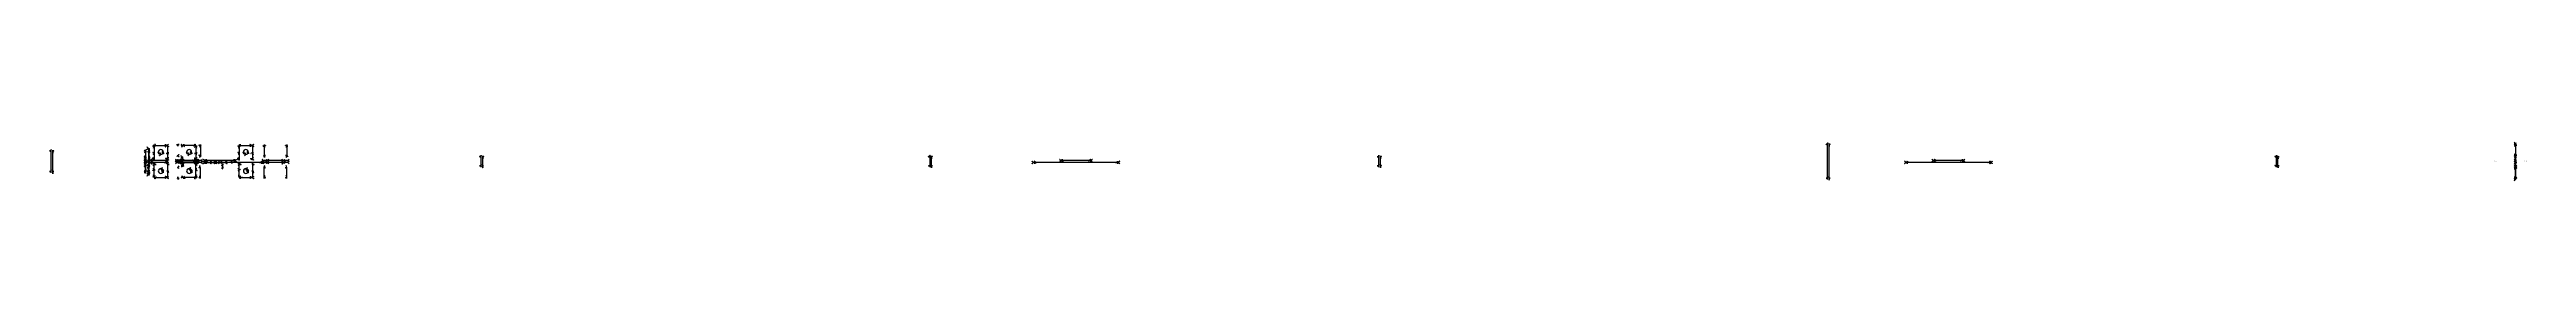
# Model space of a CAD drawing. Header units: millimetres. Extents: x -13087 to 13, y -102 to 102.
import ezdxf

# ---------------------------------------------------------------- set-up
doc = ezdxf.new("R2010")
doc.units = ezdxf.units.MM
for name, color, linetype in [('AutoDetect_102_0', 1, 'Continuous'), ('AutoDetect_102_4', 1, 'Continuous'), ('AutoDetect_102_8', 1, 'Continuous'), ('AutoDetect_103_1', 1, 'Continuous'), ('AutoDetect_103_2', 1, 'Continuous'), ('AutoDetect_103_5', 1, 'Continuous'), ('AutoDetect_104_6', 1, 'Continuous'), ('AutoDetect_105_3', 1, 'Continuous'), ('AutoDetect_10_50', 1, 'Continuous'), ('AutoDetect_110_38', 1, 'Continuous'), ('AutoDetect_111_37', 1, 'Continuous'), ('AutoDetect_114_14', 1, 'Continuous'), ('AutoDetect_115_15', 1, 'Continuous'), ('AutoDetect_116_85', 1, 'Continuous'), ('AutoDetect_117_74', 1, 'Continuous'), ('AutoDetect_118_63', 1, 'Continuous'), ('AutoDetect_118_75', 1, 'Continuous'), ('AutoDetect_118_88', 1, 'Continuous'), ('AutoDetect_119_69', 1, 'Continuous'), ('AutoDetect_119_73', 1, 'Continuous'), ('AutoDetect_119_83', 1, 'Continuous'), ('AutoDetect_120_87', 1, 'Continuous'), ('AutoDetect_121_93', 1, 'Continuous'), ('AutoDetect_122_71', 1, 'Continuous'), ('AutoDetect_123_82', 1, 'Continuous'), ('AutoDetect_124_89', 1, 'Continuous'), ('AutoDetect_125_77', 1, 'Continuous'), ('AutoDetect_13_34', 1, 'Continuous'), ('AutoDetect_14_33', 1, 'Continuous'), ('AutoDetect_15_43', 1, 'Continuous'), ('AutoDetect_16_53', 1, 'Continuous'), ('AutoDetect_19_27', 1, 'Continuous'), ('AutoDetect_1_41', 1, 'Continuous'), ('AutoDetect_20_26', 1, 'Continuous'), ('AutoDetect_21_60', 1, 'Continuous'), ('AutoDetect_22_48', 1, 'Continuous'), ('AutoDetect_25_78', 1, 'Continuous'), ('AutoDetect_27_92', 1, 'Continuous'), ('AutoDetect_29_91', 1, 'Continuous'), ('AutoDetect_2_40', 1, 'Continuous'), ('AutoDetect_2_42', 1, 'Continuous'), ('AutoDetect_30_90', 1, 'Continuous'), ('AutoDetect_31_49', 1, 'Continuous'), ('AutoDetect_33_62', 1, 'Continuous'), ('AutoDetect_36_59', 1, 'Continuous'), ('AutoDetect_37_47', 1, 'Continuous'), ('AutoDetect_39_61', 1, 'Continuous'), ('AutoDetect_3_44', 1, 'Continuous'), ('AutoDetect_41_58', 1, 'Continuous'), ('AutoDetect_42_57', 1, 'Continuous'), ('AutoDetect_43_84', 1, 'Continuous'), ('AutoDetect_44_68', 1, 'Continuous'), ('AutoDetect_44_72', 1, 'Continuous'), ('AutoDetect_45_65', 1, 'Continuous'), ('AutoDetect_45_76', 1, 'Continuous'), ('AutoDetect_48_66', 1, 'Continuous'), ('AutoDetect_49_67', 1, 'Continuous'), ('AutoDetect_50_64', 1, 'Continuous'), ('AutoDetect_51_86', 1, 'Continuous'), ('AutoDetect_52_70', 1, 'Continuous'), ('AutoDetect_55_79', 1, 'Continuous'), ('AutoDetect_56_80', 1, 'Continuous'), ('AutoDetect_57_81', 1, 'Continuous'), ('AutoDetect_58_46', 1, 'Continuous'), ('AutoDetect_61_52', 1, 'Continuous'), ('AutoDetect_62_56', 1, 'Continuous'), ('AutoDetect_64_45', 1, 'Continuous'), ('AutoDetect_67_51', 1, 'Continuous'), ('AutoDetect_68_54', 1, 'Continuous'), ('AutoDetect_69_55', 1, 'Continuous'), ('AutoDetect_70_24', 1, 'Continuous'), ('AutoDetect_71_25', 1, 'Continuous'), ('AutoDetect_72_22', 1, 'Continuous'), ('AutoDetect_73_23', 1, 'Continuous'), ('AutoDetect_74_16', 1, 'Continuous'), ('AutoDetect_75_17', 1, 'Continuous'), ('AutoDetect_76_7', 1, 'Continuous'), ('AutoDetect_77_9', 1, 'Continuous'), ('AutoDetect_78_12', 1, 'Continuous'), ('AutoDetect_79_13', 1, 'Continuous'), ('AutoDetect_7_30', 1, 'Continuous'), ('AutoDetect_82_10', 1, 'Continuous'), ('AutoDetect_83_11', 1, 'Continuous'), ('AutoDetect_86_20', 1, 'Continuous'), ('AutoDetect_87_21', 1, 'Continuous'), ('AutoDetect_8_29', 1, 'Continuous'), ('AutoDetect_8_31', 1, 'Continuous'), ('AutoDetect_90_18', 1, 'Continuous'), ('AutoDetect_91_19', 1, 'Continuous'), ('AutoDetect_94_28', 1, 'Continuous'), ('AutoDetect_95_32', 1, 'Continuous'), ('AutoDetect_98_36', 1, 'Continuous'), ('AutoDetect_99_35', 1, 'Continuous'), ('AutoDetect_99_39', 1, 'Continuous'), ('Lasche_ID_GUID_E915DF57_CAD8_4553_902B_D7BDDE787971', 1, 'Continuous')]:
    doc.layers.add(name, color=color, linetype=linetype)
doc.styles.get("Standard").update_dxf_attribs({"font": 'arial.ttf'})

# ---------------------------------------------------------------- blocks, each defined once
blk = doc.blocks.new('Kontrollpunkt')
at = {"color": 0}
for q in [(0, 6), (8, 0), (0, 0, 4)]:
    blk.add_line((0, 0), q, dxfattribs=at)
for points in [[(0.25, 8, -0.25), (-0.25, 8, -0.25), (-0.25, 8, 0.25), (0, 10, 0), (-0.25, 8, -0.25), (0.25, 8, 0.25), (0, 10, 0), (0.25, 8, -0.25), (0.25, 8, 0.25), (-0.25, 8, 0.25)], [(0.25, 6, -0.25), (-0.25, 6, -0.25), (-0.25, 6, 0.25), (0, 8, 0), (-0.25, 6, -0.25), (0.25, 6, 0.25), (0, 8, 0), (0.25, 6, -0.25), (0.25, 6, 0.25), (-0.25, 6, 0.25)], [(0.25, 0.25, 4), (-0.25, 0.25, 4), (-0.25, -0.25, 4), (0, 0, 6), (-0.25, 0.25, 4), (0.25, -0.25, 4), (0, 0, 6), (0.25, 0.25, 4), (0.25, -0.25, 4), (-0.25, -0.25, 4)], [(0.25, 0.25, 6), (-0.25, 0.25, 6), (-0.25, -0.25, 6), (0, 0, 8), (-0.25, 0.25, 6), (0.25, -0.25, 6), (0, 0, 8), (0.25, 0.25, 6), (0.25, -0.25, 6), (-0.25, -0.25, 6)], [(0.25, 0.25, 8), (-0.25, 0.25, 8), (-0.25, -0.25, 8), (0, 0, 10), (-0.25, 0.25, 8), (0.25, -0.25, 8), (0, 0, 10), (0.25, 0.25, 8), (0.25, -0.25, 8), (-0.25, -0.25, 8)], [(8, 0.25, -0.25), (8, 0.25, 0.25), (8, -0.25, 0.25), (10, 0, 0), (8, 0.25, 0.25), (8, -0.25, -0.25), (10, 0, 0), (8, 0.25, -0.25), (8, -0.25, -0.25), (8, -0.25, 0.25)]]:
    blk.add_polyline3d(points, dxfattribs=at)

msp = doc.modelspace()

# ---------------------------------------------------------------- linework, layer by layer
at = {"layer": 'AutoDetect_102_0', "color": 1}
msp.add_line((-45, 5, -414), (-45, 5, -36), dxfattribs=at)
at = {"layer": 'AutoDetect_102_0', "color": 1, "extrusion": (-1, 0, 0)}
for centre, start, end in [((-26, -414, 45), 315, 0), ((-26, -36, 45), 0, 45)]:
    msp.add_arc(centre, 21, start, end, dxfattribs=at)
at = {"layer": 'AutoDetect_102_4', "color": 1}
msp.add_line((-45, 95, -15), (-45, 26, -15), dxfattribs=at)
at = {"layer": 'AutoDetect_102_4', "color": 1, "extrusion": (1, 0, 0)}
msp.add_arc((26, -36, -45), 21, 90, 135, dxfattribs=at)
at = {"layer": 'AutoDetect_102_8', "color": 1}
msp.add_line((-45, 95, -435), (-45, 26, -435), dxfattribs=at)
at = {"layer": 'AutoDetect_102_8', "color": 1, "extrusion": (-1, 0, 0)}
msp.add_arc((-26, -414, 45), 21, 270, 315, dxfattribs=at)
at = {"layer": 'AutoDetect_103_1', "color": 1}
msp.add_line((-45, -5, -36), (-45, -5, -414), dxfattribs=at)
at = {"layer": 'AutoDetect_103_1', "color": 1, "extrusion": (-1, 0, 0)}
for centre, start, end in [((26, -36, 45), 135, 180), ((26, -414, 45), 180, 225)]:
    msp.add_arc(centre, 21, start, end, dxfattribs=at)
at = {"layer": 'AutoDetect_103_2', "color": 1}
msp.add_line((-45, -95, -15), (-45, -26, -15), dxfattribs=at)
at = {"layer": 'AutoDetect_103_2', "color": 1, "extrusion": (-1, 0, 0)}
msp.add_arc((26, -36, 45), 21, 90, 135, dxfattribs=at)
at = {"layer": 'AutoDetect_103_5', "color": 1}
msp.add_line((-45, -95, -435), (-45, -26, -435), dxfattribs=at)
at = {"layer": 'AutoDetect_103_5', "color": 1, "extrusion": (1, 0, 0)}
msp.add_arc((-26, -414, -45), 21, 270, 315, dxfattribs=at)
at = {"layer": 'AutoDetect_104_6', "color": 1}
msp.add_line((-45, 95), (-45, -95), dxfattribs=at)
at = {"layer": 'AutoDetect_105_3', "color": 1}
msp.add_line((-45, 95, -450), (-45, -95, -450), dxfattribs=at)
at = {"layer": 'AutoDetect_10_50', "color": 1}
msp.add_line((-12289, 90, -16), (-12289, 31, -16), dxfattribs=at)
at = {"layer": 'AutoDetect_110_38', "color": 1}
msp.add_line((-12174, -5, -194), (-12231, -5, -370), dxfattribs=at)
at = {"layer": 'AutoDetect_111_37', "color": 1}
msp.add_line((-12155, -5, -200), (-12212, -5, -376), dxfattribs=at)
at = {"layer": 'AutoDetect_114_14', "color": 1}
msp.add_line((-3685, 95, 0), (-3685, -95, 0), dxfattribs=at)
at = {"layer": 'AutoDetect_115_15', "color": 1}
msp.add_line((-3677, 95, 0), (-3677, -95, 0), dxfattribs=at)
at = {"layer": 'AutoDetect_116_85', "color": 1}
msp.add_line((-12579, 60, 0), (-12579, -60, 0), dxfattribs=at)
at = {"layer": 'AutoDetect_117_74', "color": 1}
msp.add_line((-12579, 60, -114), (-12579, -60, -114), dxfattribs=at)
at = {"layer": 'AutoDetect_118_63', "color": 1}
msp.add_line((-12579, 2, -94), (-12579, 2, -20), dxfattribs=at)
at = {"layer": 'AutoDetect_118_63', "color": 1, "extrusion": (-1, 0, 0)}
for centre, start, end in [((-15, -94, 12579), 315, 0), ((-15, -20, 12579), 0, 45)]:
    msp.add_arc(centre, 12, start, end, dxfattribs=at)
at = {"layer": 'AutoDetect_118_75', "color": 1}
msp.add_line((-12579, 60, -8), (-12579, 14, -8), dxfattribs=at)
at = {"layer": 'AutoDetect_118_75', "color": 1, "extrusion": (1, 0, 0)}
msp.add_arc((14, -20, -12579), 12, 90, 135, dxfattribs=at)
at = {"layer": 'AutoDetect_118_88', "color": 1}
msp.add_line((-12579, 60, -106), (-12579, 14, -106), dxfattribs=at)
at = {"layer": 'AutoDetect_118_88', "color": 1, "extrusion": (-1, 0, 0)}
msp.add_arc((-15, -94, 12579), 12, 270, 315, dxfattribs=at)
at = {"layer": 'AutoDetect_119_69', "color": 1}
msp.add_line((-12579, -3, -20), (-12579, -3, -94), dxfattribs=at)
at = {"layer": 'AutoDetect_119_69', "color": 1, "extrusion": (-1, 0, 0)}
for centre, start, end in [((14, -20, 12579), 135, 180), ((14, -94, 12579), 180, 225)]:
    msp.add_arc(centre, 12, start, end, dxfattribs=at)
at = {"layer": 'AutoDetect_119_73', "color": 1}
msp.add_line((-12579, -60, -8), (-12579, -15, -8), dxfattribs=at)
at = {"layer": 'AutoDetect_119_73', "color": 1, "extrusion": (-1, 0, 0)}
msp.add_arc((14, -20, 12579), 12, 90, 135, dxfattribs=at)
at = {"layer": 'AutoDetect_119_83', "color": 1}
msp.add_line((-12579, -60, -106), (-12579, -15, -106), dxfattribs=at)
at = {"layer": 'AutoDetect_119_83', "color": 1, "extrusion": (1, 0, 0)}
msp.add_arc((-15, -94, -12579), 12, 270, 315, dxfattribs=at)
at = {"layer": 'AutoDetect_120_87', "color": 1}
msp.add_line((-13080, 60, 0), (-13080, -60, 0), dxfattribs=at)
at = {"layer": 'AutoDetect_121_93', "color": 1}
msp.add_line((-13072, 60, 0), (-13072, -60, 0), dxfattribs=at)
at = {"layer": 'AutoDetect_122_71', "color": 1}
msp.add_line((-12564, -60, -114), (-12564, -20, -114), dxfattribs=at)
at = {"layer": 'AutoDetect_123_82', "color": 1}
msp.add_line((-12564, -60, -106), (-12564, -20, -106), dxfattribs=at)
at = {"layer": 'AutoDetect_124_89', "color": 1}
msp.add_line((-12564, 60, -106), (-12564, 20, -106), dxfattribs=at)
at = {"layer": 'AutoDetect_125_77', "color": 1}
msp.add_line((-12564, 60, -114), (-12564, 20, -114), dxfattribs=at)
at = {"layer": 'AutoDetect_13_34', "color": 1}
msp.add_line((-11840, -5, -40), (-11959, -5, -405), dxfattribs=at)
at = {"layer": 'AutoDetect_14_33', "color": 1}
msp.add_line((-11826, -5, -45), (-11944, -5, -410), dxfattribs=at)
at = {"layer": 'AutoDetect_15_43', "color": 1}
msp.add_line((-11832, -90, -16), (-11832, -31, -16), dxfattribs=at)
at = {"layer": 'AutoDetect_16_53', "color": 1}
msp.add_line((-11952, -90, -434), (-11952, -31, -434), dxfattribs=at)
at = {"layer": 'AutoDetect_19_27', "color": 1}
msp.add_line((-11840, 5, -40), (-11959, 5, -405), dxfattribs=at)
at = {"layer": 'AutoDetect_1_41', "color": 1}
msp.add_line((-12297, -5, -40), (-12416, -5, -405), dxfattribs=at)
at = {"layer": 'AutoDetect_20_26', "color": 1}
msp.add_line((-11826, 5, -45), (-11944, 5, -410), dxfattribs=at)
at = {"layer": 'AutoDetect_21_60', "color": 1}
msp.add_line((-11952, 90, -434), (-11952, 31, -434), dxfattribs=at)
at = {"layer": 'AutoDetect_22_48', "color": 1}
msp.add_line((-11832, 90, -16), (-11832, 31, -16), dxfattribs=at)
at = {"layer": 'AutoDetect_25_78', "color": 1}
for start, end in [(0, 180), (180, 270), (270, 0)]:
    msp.add_arc((-12499, 50, -435), 13, start, end, dxfattribs=at)
at = {"layer": 'AutoDetect_27_92', "color": 1}
msp.add_line((-12534, 85, -435), (-12464, 85, -435), dxfattribs=at)
at = {"layer": 'AutoDetect_29_91', "color": 1}
for p, q in [((-12534, 85, -435), (-12534, 26, -435)), ((-12534, 26, -435), (-12534, 15, -432))]:
    msp.add_line(p, q, dxfattribs=at)
at = {"layer": 'AutoDetect_2_40', "color": 1}
msp.add_line((-12283, -5, -45), (-12317, -5, -148), dxfattribs=at)
at = {"layer": 'AutoDetect_2_42', "color": 1}
msp.add_line((-12402, -5, -410), (-12317, -5, -148), dxfattribs=at)
at = {"layer": 'AutoDetect_30_90', "color": 1}
for p, q in [((-12464, 85, -435), (-12464, 26, -435)), ((-12464, 26, -435), (-12464, 15, -432))]:
    msp.add_line(p, q, dxfattribs=at)
at = {"layer": 'AutoDetect_31_49', "color": 1}
for start, end in [(0, 180), (180, 270), (270, 0)]:
    msp.add_arc((-12349, 50, -435), 13, start, end, dxfattribs=at)
at = {"layer": 'AutoDetect_33_62', "color": 1}
msp.add_line((-12314, 85, -435), (-12384, 85, -435), dxfattribs=at)
at = {"layer": 'AutoDetect_36_59', "color": 1}
for p, q in [((-12314, 85, -435), (-12314, 26, -435)), ((-12314, 26, -435), (-12314, 15, -432))]:
    msp.add_line(p, q, dxfattribs=at)
at = {"layer": 'AutoDetect_37_47', "color": 1}
for start, end in [(0, 180), (180, 270), (270, 0)]:
    msp.add_arc((-12049, 50, -435), 13, start, end, dxfattribs=at)
at = {"layer": 'AutoDetect_39_61', "color": 1}
msp.add_line((-12084, 85, -435), (-12014, 85, -435), dxfattribs=at)
at = {"layer": 'AutoDetect_3_44', "color": 1}
msp.add_line((-12289, -90, -16), (-12289, -31, -16), dxfattribs=at)
at = {"layer": 'AutoDetect_41_58', "color": 1}
for p, q in [((-12084, 85, -435), (-12084, 26, -435)), ((-12084, 26, -435), (-12084, 15, -432))]:
    msp.add_line(p, q, dxfattribs=at)
at = {"layer": 'AutoDetect_42_57', "color": 1}
for p, q in [((-12014, 85, -435), (-12014, 26, -435)), ((-12014, 26, -435), (-12014, 15, -432))]:
    msp.add_line(p, q, dxfattribs=at)
at = {"layer": 'AutoDetect_43_84', "color": 1}
msp.add_line((-12564, 70), (-12564, -70), dxfattribs=at)
at = {"layer": 'AutoDetect_44_68', "color": 1}
msp.add_line((-12564, -5, -106), (-12564, -5, -36), dxfattribs=at)
at = {"layer": 'AutoDetect_44_68', "color": 1, "extrusion": (1, 0, 0)}
msp.add_arc((-26, -36, -12564), 21, 0, 45, dxfattribs=at)
at = {"layer": 'AutoDetect_44_72', "color": 1}
msp.add_line((-12564, -70, -15), (-12564, -26, -15), dxfattribs=at)
at = {"layer": 'AutoDetect_44_72', "color": 1, "extrusion": (-1, 0, 0)}
msp.add_arc((26, -36, 12564), 21, 90, 135, dxfattribs=at)
at = {"layer": 'AutoDetect_45_65', "color": 1}
msp.add_line((-12564, 5, -106), (-12564, 5, -36), dxfattribs=at)
at = {"layer": 'AutoDetect_45_65', "color": 1, "extrusion": (-1, 0, 0)}
msp.add_arc((-26, -36, 12564), 21, 360, 45, dxfattribs=at)
at = {"layer": 'AutoDetect_45_76', "color": 1}
msp.add_line((-12564, 70, -15), (-12564, 26, -15), dxfattribs=at)
at = {"layer": 'AutoDetect_45_76', "color": 1, "extrusion": (1, 0, 0)}
msp.add_arc((26, -36, -12564), 21, 90, 135, dxfattribs=at)
at = {"layer": 'AutoDetect_48_66', "color": 1}
msp.add_line((-12464, -5, -106), (-12549, -5, -106), dxfattribs=at)
at = {"layer": 'AutoDetect_49_67', "color": 1}
msp.add_line((-12464, -5, -114), (-12549, -5, -114), dxfattribs=at)
at = {"layer": 'AutoDetect_50_64', "color": 1}
msp.add_line((-12464, 5, -114), (-12549, 5, -114), dxfattribs=at)
at = {"layer": 'AutoDetect_51_86', "color": 1}
msp.add_line((-12464, 5, -106), (-12549, 5, -106), dxfattribs=at)
at = {"layer": 'AutoDetect_52_70', "color": 1}
for start, end in [(90, 180), (180, 0), (0, 90)]:
    msp.add_arc((-12499, -50, -435), 13, start, end, dxfattribs=at)
at = {"layer": 'AutoDetect_55_79', "color": 1}
msp.add_line((-12534, -85, -435), (-12464, -85, -435), dxfattribs=at)
at = {"layer": 'AutoDetect_56_80', "color": 1}
for p, q in [((-12464, -15, -432), (-12464, -26, -435)), ((-12464, -26, -435), (-12464, -85, -435))]:
    msp.add_line(p, q, dxfattribs=at)
at = {"layer": 'AutoDetect_57_81', "color": 1}
for p, q in [((-12534, -26, -435), (-12534, -15, -432)), ((-12534, -85, -435), (-12534, -26, -435))]:
    msp.add_line(p, q, dxfattribs=at)
at = {"layer": 'AutoDetect_58_46', "color": 1}
for start, end in [(90, 180), (180, 0), (0, 90)]:
    msp.add_arc((-12349, -50, -435), 13, start, end, dxfattribs=at)
at = {"layer": 'AutoDetect_61_52', "color": 1}
msp.add_line((-12314, -85, -435), (-12384, -85, -435), dxfattribs=at)
at = {"layer": 'AutoDetect_62_56', "color": 1}
for p, q in [((-12314, -26, -435), (-12314, -15, -432)), ((-12314, -85, -435), (-12314, -26, -435))]:
    msp.add_line(p, q, dxfattribs=at)
at = {"layer": 'AutoDetect_64_45', "color": 1}
for start, end in [(90, 180), (180, 0), (0, 90)]:
    msp.add_arc((-12049, -50, -435), 13, start, end, dxfattribs=at)
at = {"layer": 'AutoDetect_67_51', "color": 1}
msp.add_line((-12084, -85, -435), (-12014, -85, -435), dxfattribs=at)
at = {"layer": 'AutoDetect_68_54', "color": 1}
for p, q in [((-12014, -15, -432), (-12014, -26, -435)), ((-12014, -26, -435), (-12014, -85, -435))]:
    msp.add_line(p, q, dxfattribs=at)
at = {"layer": 'AutoDetect_69_55', "color": 1}
for p, q in [((-12084, -26, -435), (-12084, -15, -432)), ((-12084, -85, -435), (-12084, -26, -435))]:
    msp.add_line(p, q, dxfattribs=at)
at = {"layer": 'AutoDetect_70_24', "color": 1}
msp.add_line((-10806, 30, 0), (-10806, -30, 0), dxfattribs=at)
at = {"layer": 'AutoDetect_71_25', "color": 1}
msp.add_line((-10798, 30, 0), (-10798, -30, 0), dxfattribs=at)
at = {"layer": 'AutoDetect_72_22', "color": 1}
msp.add_line((-8432, 30, 0), (-8432, -30, 0), dxfattribs=at)
at = {"layer": 'AutoDetect_73_23', "color": 1}
msp.add_line((-8424, 30, 0), (-8424, -30, 0), dxfattribs=at)
at = {"layer": 'AutoDetect_74_16', "color": 1}
msp.add_line((-6058, 30, 0), (-6058, -30, 0), dxfattribs=at)
at = {"layer": 'AutoDetect_75_17', "color": 1}
msp.add_line((-6050, 30, 0), (-6050, -30, 0), dxfattribs=at)
at = {"layer": 'AutoDetect_76_7', "color": 1}
msp.add_line((-1311, 30, 0), (-1311, -30, 0), dxfattribs=at)
at = {"layer": 'AutoDetect_77_9', "color": 1}
msp.add_line((-1303, 30, 0), (-1303, -30, 0), dxfattribs=at)
at = {"layer": 'AutoDetect_78_12', "color": 1}
msp.add_line((-2820, -5, -160), (-3270, -5, -160), dxfattribs=at)
at = {"layer": 'AutoDetect_79_13', "color": 1}
msp.add_line((-2820, -5, -180), (-3270, -5, -180), dxfattribs=at)
at = {"layer": 'AutoDetect_7_30', "color": 1}
msp.add_line((-12297, 5, -40), (-12416, 5, -405), dxfattribs=at)
at = {"layer": 'AutoDetect_82_10', "color": 1}
msp.add_line((-2965, 5, -160), (-3125, 5, -160), dxfattribs=at)
at = {"layer": 'AutoDetect_83_11', "color": 1}
msp.add_line((-2965, 5, -180), (-3125, 5, -180), dxfattribs=at)
at = {"layer": 'AutoDetect_86_20', "color": 1}
msp.add_line((-7434, -5, -160), (-7884, -5, -160), dxfattribs=at)
at = {"layer": 'AutoDetect_87_21', "color": 1}
msp.add_line((-7434, -5, -180), (-7884, -5, -180), dxfattribs=at)
at = {"layer": 'AutoDetect_8_29', "color": 1}
msp.add_line((-12283, 5, -45), (-12317, 5, -148), dxfattribs=at)
at = {"layer": 'AutoDetect_8_31', "color": 1}
msp.add_line((-12402, 5, -410), (-12317, 5, -148), dxfattribs=at)
at = {"layer": 'AutoDetect_90_18', "color": 1}
msp.add_line((-7579, 5, -160), (-7739, 5, -160), dxfattribs=at)
at = {"layer": 'AutoDetect_91_19', "color": 1}
msp.add_line((-7579, 5, -180), (-7739, 5, -180), dxfattribs=at)
at = {"layer": 'AutoDetect_94_28', "color": 1}
msp.add_line((-12106, 5, -160), (-12266, 5, -160), dxfattribs=at)
at = {"layer": 'AutoDetect_95_32', "color": 1}
msp.add_line((-12106, 5, -180), (-12266, 5, -180), dxfattribs=at)
at = {"layer": 'AutoDetect_98_36', "color": 1}
msp.add_line((-11961, -5, -160), (-12266, -5, -160), dxfattribs=at)
at = {"layer": 'AutoDetect_99_35', "color": 1}
msp.add_line((-11961, -5, -180), (-12154, -5, -180), dxfattribs=at)
at = {"layer": 'AutoDetect_99_39', "color": 1}
msp.add_line((-12266, -5, -180), (-12175, -5, -180), dxfattribs=at)

# ---------------------------------------------------------------- block references
at = {"layer": 'AutoDetect_102_0', "color": 1, "extrusion": (-0.650896, 0.650895, 0.39073), "rotation": 291.3420907947096}
msp.add_blockref('Kontrollpunkt', (28, -395, -130), dxfattribs=at)
at = {"layer": 'AutoDetect_102_0', "color": 1, "extrusion": (-0.704416, 0.704416, 0.087155), "rotation": 274.9810287247107}
msp.add_blockref('Kontrollpunkt', (28, -416, -1), dxfattribs=at)
at = {"layer": 'AutoDetect_102_0', "color": 1, "extrusion": (-0.696364, 0.696364, -0.173649), "rotation": 260.1488827441794}
for p in [(28, -363, 100), (28, -39, 43)]:
    msp.add_blockref('Kontrollpunkt', p, dxfattribs=at)
at = {"layer": 'AutoDetect_102_0', "color": 1, "extrusion": (-0.650895, 0.650895, -0.390732), "rotation": 248.6578211791729}
msp.add_blockref('Kontrollpunkt', (28, -19, 46), dxfattribs=at)
at = {"layer": 'AutoDetect_102_4', "color": 1, "extrusion": (-0.696364, 0.173648, -0.696365), "rotation": 278.1385549077876}
for p in [(-75, 35, 57), (-24, 26, 48)]:
    msp.add_blockref('Kontrollpunkt', p, dxfattribs=at)
at = {"layer": 'AutoDetect_102_4', "color": 1, "extrusion": (-0.650895, 0.390731, -0.650896), "rotation": 271.2695048058775}
msp.add_blockref('Kontrollpunkt', (1, 23, 49), dxfattribs=at)
at = {"layer": 'AutoDetect_102_8', "color": 1, "extrusion": (-0.650896, 0.390731, 0.650895), "rotation": 268.7304393235222}
msp.add_blockref('Kontrollpunkt', (1, -364, -244), dxfattribs=at)
at = {"layer": 'AutoDetect_102_8', "color": 1, "extrusion": (-0.696365, 0.173648, 0.696364), "rotation": 261.8614089456185}
for p in [(-75, -358, -256), (-24, -349, -266)]:
    msp.add_blockref('Kontrollpunkt', p, dxfattribs=at)
at = {"layer": 'AutoDetect_103_1', "color": 1, "extrusion": (-0.650895, -0.650895, -0.390732), "rotation": 116.9857351929234}
msp.add_blockref('Kontrollpunkt', (-28, -19, 46), dxfattribs=at)
at = {"layer": 'AutoDetect_103_1', "color": 1, "extrusion": (-0.704416, -0.704416, -0.087156), "rotation": 96.48014043852946}
msp.add_blockref('Kontrollpunkt', (-28, -32, 38), dxfattribs=at)
at = {"layer": 'AutoDetect_103_1', "color": 1, "extrusion": (-0.650896, -0.650895, 0.39073), "rotation": 63.01437079299761}
msp.add_blockref('Kontrollpunkt', (-28, -395, -130), dxfattribs=at)
at = {"layer": 'AutoDetect_103_1', "color": 1, "extrusion": (-0.696364, -0.696364, 0.173647), "rotation": 77.24864572636923}
for p in [(-28, -81, 21), (-28, -404, -36)]:
    msp.add_blockref('Kontrollpunkt', p, dxfattribs=at)
at = {"layer": 'AutoDetect_103_2', "color": 1, "extrusion": (-0.650895, -0.390731, -0.650896), "rotation": 86.34575571969913}
msp.add_blockref('Kontrollpunkt', (-1, 23, 49), dxfattribs=at)
at = {"layer": 'AutoDetect_103_2', "color": 1, "extrusion": (-0.696364, -0.173648, -0.696365), "rotation": 81.23482814321727}
for p in [(24, 26, 48), (75, 35, 57)]:
    msp.add_blockref('Kontrollpunkt', p, dxfattribs=at)
at = {"layer": 'AutoDetect_103_5', "color": 1, "extrusion": (-0.650896, -0.390731, 0.650895), "rotation": 83.40414670259018}
msp.add_blockref('Kontrollpunkt', (-1, -364, -244), dxfattribs=at)
at = {"layer": 'AutoDetect_103_5', "color": 1, "extrusion": (-0.696365, -0.173648, 0.696364), "rotation": 91.4177933974608}
for p in [(24, -349, -266), (75, -358, -256)]:
    msp.add_blockref('Kontrollpunkt', p, dxfattribs=at)
at = {"layer": 'AutoDetect_104_6', "color": 1, "extrusion": (-0.696365, 0.173648, 0.696364), "rotation": 180}
for p in [(-75, -45, 47), (97, -15, 16)]:
    msp.add_blockref('Kontrollpunkt', p, dxfattribs=at)
at = {"layer": 'AutoDetect_105_3', "color": 1, "extrusion": (-0.696364, 0.173648, -0.696365), "rotation": 27.45003682940358}
for p in [(-75, -278, 360), (97, -308, 329)]:
    msp.add_blockref('Kontrollpunkt', p, dxfattribs=at)
at = {"layer": 'AutoDetect_10_50', "color": 1, "extrusion": (-0.796726, 0.173648, -0.578856), "rotation": 283.1904081708647}
for p in [(2535, 6948, 9815), (2587, 6942, 9806)]:
    msp.add_blockref('Kontrollpunkt', p, dxfattribs=at)
at = {"layer": 'AutoDetect_110_38', "color": 1, "extrusion": (-0.608622, -0.696364, 0.380338), "rotation": 60.26077419388569}
msp.add_blockref('Kontrollpunkt', (-9205, -3399, 7308), dxfattribs=at)
at = {"layer": 'AutoDetect_110_38', "color": 1, "extrusion": (-0.679071, -0.706939, 0.197738), "rotation": 74.95909321524749}
msp.add_blockref('Kontrollpunkt', (-8785, -1898, 8233), dxfattribs=at)
at = {"layer": 'AutoDetect_110_38', "color": 1, "extrusion": (-0.719089, -0.554432, -0.418947), "rotation": 112.8260403979649}
msp.add_blockref('Kontrollpunkt', (-7430, 3864, 8838), dxfattribs=at)
at = {"layer": 'AutoDetect_111_37', "color": 1, "extrusion": (0.715942, -0.696364, -0.050039), "rotation": 267.2135725257945}
for p in [(-8517, -808, -8720), (-8480, -642, -8690)]:
    msp.add_blockref('Kontrollpunkt', p, dxfattribs=at)
at = {"layer": 'AutoDetect_114_14', "color": 1, "extrusion": (-0.696364, 0.173648, 0.696364), "rotation": 180}
for p in [(805, -2505, 2581), (978, -2475, 2550)]:
    msp.add_blockref('Kontrollpunkt', p, dxfattribs=at)
at = {"layer": 'AutoDetect_115_15', "color": 1, "extrusion": (0.696364, 0.173648, 0.696364), "rotation": 180}
for p in [(976, 2469, -2545), (803, 2499, -2576)]:
    msp.add_blockref('Kontrollpunkt', p, dxfattribs=at)
at = {"layer": 'AutoDetect_116_85', "color": 1, "extrusion": (-0.696365, 0.173648, 0.696364), "rotation": 180}
for p in [(2991, -8508, 8769), (3096, -8490, 8750)]:
    msp.add_blockref('Kontrollpunkt', p, dxfattribs=at)
at = {"layer": 'AutoDetect_117_74', "color": 1, "extrusion": (-0.696364, 0.173648, -0.696365), "rotation": 17.3098178519698}
for p in [(2991, 8427, 8848), (3096, 8408, 8829)]:
    msp.add_blockref('Kontrollpunkt', p, dxfattribs=at)
at = {"layer": 'AutoDetect_118_63', "color": 1, "extrusion": (-0.650896, 0.650895, 0.39073), "rotation": 291.3420907947096}
msp.add_blockref('Kontrollpunkt', (8893, -3563, 8152), dxfattribs=at)
at = {"layer": 'AutoDetect_118_63', "color": 1, "extrusion": (-0.704416, 0.704416, 0.087155), "rotation": 274.9810287247107}
msp.add_blockref('Kontrollpunkt', (8893, -869, 8854), dxfattribs=at)
at = {"layer": 'AutoDetect_118_63', "color": 1, "extrusion": (-0.696364, 0.696364, -0.173649), "rotation": 260.1488827441794}
for p in [(8893, 1492, 8771), (8893, 1515, 8766)]:
    msp.add_blockref('Kontrollpunkt', p, dxfattribs=at)
at = {"layer": 'AutoDetect_118_63', "color": 1, "extrusion": (-0.650895, 0.650895, -0.390732), "rotation": 248.6578211791729}
msp.add_blockref('Kontrollpunkt', (8893, 3458, 8197), dxfattribs=at)
at = {"layer": 'AutoDetect_118_75', "color": 1, "extrusion": (-0.768104, 0.173648, -0.61633), "rotation": 284.5548164948003}
msp.add_blockref('Kontrollpunkt', (2721, 7563, 9676), dxfattribs=at)
at = {"layer": 'AutoDetect_118_75', "color": 1, "extrusion": (-0.750762, 0.339809, -0.566468), "rotation": 278.9759402405097}
msp.add_blockref('Kontrollpunkt', (5165, 6491, 9457), dxfattribs=at)
at = {"layer": 'AutoDetect_118_75', "color": 1, "extrusion": (-0.69077, 0.46977, -0.549685), "rotation": 275.5552307979997}
msp.add_blockref('Kontrollpunkt', (7062, 5715, 8700), dxfattribs=at)
at = {"layer": 'AutoDetect_118_88', "color": 1, "extrusion": (-0.690765, 0.469777, 0.549684), "rotation": 264.4449831025933}
msp.add_blockref('Kontrollpunkt', (7062, -5811, 8638), dxfattribs=at)
at = {"layer": 'AutoDetect_118_88', "color": 1, "extrusion": (-0.768104, 0.173648, 0.61633), "rotation": 255.4452202864361}
msp.add_blockref('Kontrollpunkt', (2721, -7653, 9606), dxfattribs=at)
at = {"layer": 'AutoDetect_118_88', "color": 1, "extrusion": (-0.750763, 0.339807, 0.566468), "rotation": 261.023987191016}
msp.add_blockref('Kontrollpunkt', (5165, -6585, 9392), dxfattribs=at)
at = {"layer": 'AutoDetect_119_69', "color": 1, "extrusion": (-0.650895, -0.650895, -0.390732), "rotation": 116.9857351929234}
msp.add_blockref('Kontrollpunkt', (-8893, 3458, 8197), dxfattribs=at)
at = {"layer": 'AutoDetect_119_69', "color": 1, "extrusion": (-0.704416, -0.704416, -0.087156), "rotation": 96.48014043852945}
msp.add_blockref('Kontrollpunkt', (-8893, 755, 8864), dxfattribs=at)
at = {"layer": 'AutoDetect_119_69', "color": 1, "extrusion": (-0.696364, -0.696364, 0.173647), "rotation": 77.24864572636929}
for p in [(-8893, -1604, 8751), (-8893, -1628, 8747)]:
    msp.add_blockref('Kontrollpunkt', p, dxfattribs=at)
at = {"layer": 'AutoDetect_119_69', "color": 1, "extrusion": (-0.650896, -0.650895, 0.39073), "rotation": 63.01437079299767}
msp.add_blockref('Kontrollpunkt', (-8893, -3563, 8152), dxfattribs=at)
at = {"layer": 'AutoDetect_119_73', "color": 1, "extrusion": (-0.690766, -0.469779, -0.549682), "rotation": 84.44491937290078}
msp.add_blockref('Kontrollpunkt', (-7062, 5715, 8700), dxfattribs=at)
at = {"layer": 'AutoDetect_119_73', "color": 1, "extrusion": (-0.750763, -0.339806, -0.566469), "rotation": 81.02397655659654}
msp.add_blockref('Kontrollpunkt', (-5165, 6491, 9457), dxfattribs=at)
at = {"layer": 'AutoDetect_119_73', "color": 1, "extrusion": (-0.768104, -0.173648, -0.616329), "rotation": 75.44519563503134}
msp.add_blockref('Kontrollpunkt', (-2721, 7563, 9676), dxfattribs=at)
at = {"layer": 'AutoDetect_119_83', "color": 1, "extrusion": (-0.768104, -0.173648, 0.61633), "rotation": 104.5547888777552}
msp.add_blockref('Kontrollpunkt', (-2721, -7653, 9606), dxfattribs=at)
at = {"layer": 'AutoDetect_119_83', "color": 1, "extrusion": (-0.690765, -0.469777, 0.549684), "rotation": 95.55500915416839}
msp.add_blockref('Kontrollpunkt', (-7062, -5811, 8638), dxfattribs=at)
at = {"layer": 'AutoDetect_119_83', "color": 1, "extrusion": (-0.750763, -0.339807, 0.566468), "rotation": 98.97601166918626}
msp.add_blockref('Kontrollpunkt', (-5165, -6585, 9392), dxfattribs=at)
at = {"layer": 'AutoDetect_120_87', "color": 1, "extrusion": (-0.696364, 0.173648, 0.696364), "rotation": 180}
for p in [(3112, -8847, 9118), (3217, -8829, 9099)]:
    msp.add_blockref('Kontrollpunkt', p, dxfattribs=at)
at = {"layer": 'AutoDetect_121_93', "color": 1, "extrusion": (0.696364, 0.173648, 0.696364), "rotation": 180}
for p in [(3215, 8823, -9094), (3110, 8842, -9112)]:
    msp.add_blockref('Kontrollpunkt', p, dxfattribs=at)
at = {"layer": 'AutoDetect_122_71', "color": 1, "extrusion": (0.696365, -0.173648, -0.696364), "rotation": 278.1385910543815}
for p in [(-3059, -8568, -8666), (-3092, -8562, -8660)]:
    msp.add_blockref('Kontrollpunkt', p, dxfattribs=at)
at = {"layer": 'AutoDetect_123_82', "color": 1, "extrusion": (0.758596, -0.48481, 0.435307), "rotation": 257.5915536929632}
msp.add_blockref('Kontrollpunkt', (-6782, 4508, -9568), dxfattribs=at)
at = {"layer": 'AutoDetect_123_82', "color": 1, "extrusion": (0.67862, -0.448019, 0.582026), "rotation": 265.9889591411776}
msp.add_blockref('Kontrollpunkt', (-6967, 5999, -8564), dxfattribs=at)
at = {"layer": 'AutoDetect_124_89', "color": 1, "extrusion": (0.678617, 0.44802, 0.582028), "rotation": 94.01078882703706}
msp.add_blockref('Kontrollpunkt', (6967, 5999, -8564), dxfattribs=at)
at = {"layer": 'AutoDetect_124_89', "color": 1, "extrusion": (0.757002, 0.48481, 0.438073), "rotation": 102.2555046803508}
msp.add_blockref('Kontrollpunkt', (6792, 4535, -9548), dxfattribs=at)
at = {"layer": 'AutoDetect_125_77', "color": 1, "extrusion": (0.696365, 0.173648, -0.696364), "rotation": 81.86140894561854}
for p in [(3092, -8562, -8660), (3059, -8568, -8666)]:
    msp.add_blockref('Kontrollpunkt', p, dxfattribs=at)
at = {"layer": 'AutoDetect_13_34', "color": 1, "extrusion": (-0.608622, -0.696364, 0.380338), "rotation": 60.26077419388567}
msp.add_blockref('Kontrollpunkt', (-9000, -3363, 7128), dxfattribs=at)
at = {"layer": 'AutoDetect_13_34', "color": 1, "extrusion": (-0.428347, -0.844386, 0.321763), "rotation": 73.9288148365523}
msp.add_blockref('Kontrollpunkt', (-10568, -1801, 5056), dxfattribs=at)
at = {"layer": 'AutoDetect_13_34', "color": 1, "extrusion": (-0.702266, -0.571574, -0.424413), "rotation": 114.2022978068462}
msp.add_blockref('Kontrollpunkt', (-7470, 3862, 8335), dxfattribs=at)
at = {"layer": 'AutoDetect_14_33', "color": 1, "extrusion": (0.719089, -0.554432, 0.418947), "rotation": 287.9013349717838}
msp.add_blockref('Kontrollpunkt', (-7297, 3590, -8758), dxfattribs=at)
at = {"layer": 'AutoDetect_14_33', "color": 1, "extrusion": (0.715942, -0.696364, -0.050039), "rotation": 267.2135725257945}
for p in [(-8325, -809, -8522), (-8250, -475, -8462)]:
    msp.add_blockref('Kontrollpunkt', p, dxfattribs=at)
at = {"layer": 'AutoDetect_15_43', "color": 1, "extrusion": (-0.769599, -0.30834, -0.559146), "rotation": 88.23251566025431}
msp.add_blockref('Kontrollpunkt', (-4323, 6146, 9140), dxfattribs=at)
at = {"layer": 'AutoDetect_15_43', "color": 1, "extrusion": (-0.833451, -0.313598, -0.45499), "rotation": 85.3201297551548}
msp.add_blockref('Kontrollpunkt', (-4138, 5030, 9878), dxfattribs=at)
at = {"layer": 'AutoDetect_16_53', "color": 1, "extrusion": (0.796726, -0.173648, 0.578856), "rotation": 256.8095918291353}
for p in [(-2575, 6402, -9769), (-2627, 6395, -9760)]:
    msp.add_blockref('Kontrollpunkt', p, dxfattribs=at)
at = {"layer": 'AutoDetect_19_27', "color": 1, "extrusion": (-0.608622, 0.696364, 0.380338), "rotation": 293.5171990516844}
msp.add_blockref('Kontrollpunkt', (9000, -3363, 7128), dxfattribs=at)
at = {"layer": 'AutoDetect_19_27', "color": 1, "extrusion": (-0.645596, 0.704836, 0.293959), "rotation": 287.7931538182365}
msp.add_blockref('Kontrollpunkt', (8737, -2429, 7632), dxfattribs=at)
at = {"layer": 'AutoDetect_19_27', "color": 1, "extrusion": (-0.719089, 0.554432, -0.418947), "rotation": 252.0986650282162}
msp.add_blockref('Kontrollpunkt', (7226, 3893, 8534), dxfattribs=at)
at = {"layer": 'AutoDetect_1_41', "color": 1, "extrusion": (-0.608622, -0.696364, 0.380338), "rotation": 60.26077419388569}
msp.add_blockref('Kontrollpunkt', (-9344, -3478, 7407), dxfattribs=at)
at = {"layer": 'AutoDetect_1_41', "color": 1, "extrusion": (-0.644644, -0.704685, 0.2964), "rotation": 67.0203321468351}
msp.add_blockref('Kontrollpunkt', (-9079, -2539, 7916), dxfattribs=at)
at = {"layer": 'AutoDetect_1_41', "color": 1, "extrusion": (-0.719089, -0.554432, -0.418947), "rotation": 112.8260403979649}
msp.add_blockref('Kontrollpunkt', (-7505, 4045, 8862), dxfattribs=at)
at = {"layer": 'AutoDetect_20_26', "color": 1, "extrusion": (0.719089, 0.554432, 0.418947), "rotation": 67.17395960203515}
msp.add_blockref('Kontrollpunkt', (7297, 3590, -8758), dxfattribs=at)
at = {"layer": 'AutoDetect_20_26', "color": 1, "extrusion": (0.715942, 0.696364, -0.050039), "rotation": 93.62619165418512}
for p in [(8325, -809, -8522), (8250, -475, -8462)]:
    msp.add_blockref('Kontrollpunkt', p, dxfattribs=at)
at = {"layer": 'AutoDetect_21_60', "color": 1, "extrusion": (0.796726, 0.173648, 0.578856), "rotation": 97.20392918294398}
for p in [(2627, 6395, -9760), (2575, 6402, -9769)]:
    msp.add_blockref('Kontrollpunkt', p, dxfattribs=at)
at = {"layer": 'AutoDetect_22_48', "color": 1, "extrusion": (-0.796726, 0.173648, -0.578856), "rotation": 283.1904081708647}
for p in [(2438, 6690, 9450), (2490, 6683, 9441)]:
    msp.add_blockref('Kontrollpunkt', p, dxfattribs=at)
at = {"layer": 'AutoDetect_25_78', "color": 1, "extrusion": (0.406794, 0.390131, -0.826024), "rotation": 5.495252190223006}
msp.add_blockref('Kontrollpunkt', (8687, -7679, -4713), dxfattribs=at)
at = {"layer": 'AutoDetect_25_78', "color": 1, "extrusion": (-0.359874, 0.485827, -0.796532), "rotation": 348.1051633659337}
msp.add_blockref('Kontrollpunkt', (10022, 5686, 4863), dxfattribs=at)
at = {"layer": 'AutoDetect_25_78', "color": 1, "extrusion": (-0.563223, 0.020871, -0.826042), "rotation": 349.1672513966734}
msp.add_blockref('Kontrollpunkt', (412, 10063, 7393), dxfattribs=at)
at = {"layer": 'AutoDetect_27_92', "color": 1, "extrusion": (-0.173648, 0.696364, 0.696364), "rotation": 324.6433736224336}
msp.add_blockref('Kontrollpunkt', (12135, -2481, 1931), dxfattribs=at)
at = {"layer": 'AutoDetect_27_92', "color": 1, "extrusion": (-0.808914, 0.42858, 0.402463), "rotation": 254.8982111662625}
msp.add_blockref('Kontrollpunkt', (5763, -4849, 9948), dxfattribs=at)
at = {"layer": 'AutoDetect_29_91', "color": 1, "extrusion": (-0.696364, 0.173648, 0.696364), "rotation": 261.8614270189084}
for p in [(2956, -8795, 8439), (2989, -8789, 8433)]:
    msp.add_blockref('Kontrollpunkt', p, dxfattribs=at)
at = {"layer": 'AutoDetect_29_91', "color": 1, "extrusion": (-0.673786, 0.515375, 0.529529), "rotation": 264.6879005959153}
msp.add_blockref('Kontrollpunkt', (7603, -5643, 8224), dxfattribs=at)
at = {"layer": 'AutoDetect_2_40', "color": 1, "extrusion": (0.738447, -0.660799, 0.134316), "rotation": 276.8536645064904}
msp.add_blockref('Kontrollpunkt', (-8217, 1086, -9112), dxfattribs=at)
at = {"layer": 'AutoDetect_2_40', "color": 1, "extrusion": (0.715942, -0.696364, -0.050039), "rotation": 267.2135725257945}
for p in [(-8585, -561, -8802), (-8569, -491, -8790)]:
    msp.add_blockref('Kontrollpunkt', p, dxfattribs=at)
at = {"layer": 'AutoDetect_2_42', "color": 1, "extrusion": (0.739035, -0.625776, 0.249463), "rotation": 281.9273850774355}
msp.add_blockref('Kontrollpunkt', (-8018, 1964, -9265), dxfattribs=at)
at = {"layer": 'AutoDetect_2_42', "color": 1, "extrusion": (0.693095, -0.705253, -0.14912), "rotation": 261.3719880145839}
msp.add_blockref('Kontrollpunkt', (-8840, -1662, -8528), dxfattribs=at)
at = {"layer": 'AutoDetect_2_42', "color": 1, "extrusion": (0.686747, -0.668862, -0.28461), "rotation": 254.5067342841494}
msp.add_blockref('Kontrollpunkt', (-8603, -2682, -8411), dxfattribs=at)
at = {"layer": 'AutoDetect_2_42', "color": 1, "extrusion": (0.496352, -0.649911, -0.575543), "rotation": 232.9982498922627}
msp.add_blockref('Kontrollpunkt', (-9791, -4422, -6025), dxfattribs=at)
at = {"layer": 'AutoDetect_30_90', "color": 2, "extrusion": (0.696364, 0.173648, 0.696364), "rotation": 98.13857298109163}
msp.add_blockref('Kontrollpunkt', (3059, 8101, -8975), dxfattribs=at)
at = {"layer": 'AutoDetect_30_90', "color": 2, "extrusion": (0.578134, 0.575779, 0.578134), "rotation": 87.7783710749779}
msp.add_blockref('Kontrollpunkt', (8856, 4716, -7409), dxfattribs=at)
at = {"layer": 'AutoDetect_30_90', "color": 2, "extrusion": (0.673786, 0.515375, 0.529529), "rotation": 89.73827167730418}
msp.add_blockref('Kontrollpunkt', (7584, 4871, -8619), dxfattribs=at)
at = {"layer": 'AutoDetect_31_49', "color": 1, "extrusion": (0.406808, 0.390131, -0.826018), "rotation": 5.495377837112595}
msp.add_blockref('Kontrollpunkt', (8583, -7590, -4652), dxfattribs=at)
at = {"layer": 'AutoDetect_31_49', "color": 1, "extrusion": (-0.359843, 0.485851, -0.796531), "rotation": 348.1054367884092}
msp.add_blockref('Kontrollpunkt', (9901, 5615, 4808), dxfattribs=at)
at = {"layer": 'AutoDetect_31_49', "color": 1, "extrusion": (-0.563226, 0.020876, -0.826039), "rotation": 349.1668778986126}
msp.add_blockref('Kontrollpunkt', (407, 9939, 7309), dxfattribs=at)
at = {"layer": 'AutoDetect_33_62', "color": 1, "extrusion": (0.173648, 0.696364, 0.696364), "rotation": 35.35662637756649}
for p in [(12031, 1716, -2393), (11974, 1706, -2383)]:
    msp.add_blockref('Kontrollpunkt', p, dxfattribs=at)
at = {"layer": 'AutoDetect_36_59', "color": 1, "extrusion": (0.696364, 0.173648, 0.696364), "rotation": 98.13857298109163}
msp.add_blockref('Kontrollpunkt', (3056, 7994, -8864), dxfattribs=at)
at = {"layer": 'AutoDetect_36_59', "color": 1, "extrusion": (0.719638, 0.173648, 0.672285), "rotation": 98.7752930853753}
msp.add_blockref('Kontrollpunkt', (2932, 7718, -9147), dxfattribs=at)
at = {"layer": 'AutoDetect_36_59', "color": 1, "extrusion": (0.673787, 0.51537, 0.529533), "rotation": 95.31198762913837}
msp.add_blockref('Kontrollpunkt', (7493, 4808, -8518), dxfattribs=at)
at = {"layer": 'AutoDetect_37_47', "color": 1, "extrusion": (0.406804, 0.390113, -0.826028), "rotation": 5.495840144689792}
msp.add_blockref('Kontrollpunkt', (8375, -7411, -4530), dxfattribs=at)
at = {"layer": 'AutoDetect_37_47', "color": 1, "extrusion": (-0.359859, 0.485822, -0.796542), "rotation": 348.1049337513975}
msp.add_blockref('Kontrollpunkt', (9660, 5473, 4701), dxfattribs=at)
at = {"layer": 'AutoDetect_37_47', "color": 1, "extrusion": (-0.563214, 0.020889, -0.826047), "rotation": 349.1657623573325}
msp.add_blockref('Kontrollpunkt', (396, 9692, 7139), dxfattribs=at)
at = {"layer": 'AutoDetect_39_61', "color": 1, "extrusion": (-0.173648, 0.696364, 0.696364), "rotation": 324.6433736224336}
msp.add_blockref('Kontrollpunkt', (11698, -2405, 1853), dxfattribs=at)
at = {"layer": 'AutoDetect_39_61', "color": 1, "extrusion": (-0.808914, 0.42858, 0.402463), "rotation": 254.8982111662625}
msp.add_blockref('Kontrollpunkt', (5552, -4689, 9584), dxfattribs=at)
at = {"layer": 'AutoDetect_3_44', "color": 1, "extrusion": (-0.796726, -0.173648, -0.578856), "rotation": 75.07475869879765}
for p in [(-2587, 6942, 9806), (-2535, 6948, 9815)]:
    msp.add_blockref('Kontrollpunkt', p, dxfattribs=at)
at = {"layer": 'AutoDetect_41_58', "color": 1, "extrusion": (-0.696364, 0.173648, 0.696364), "rotation": 261.8614270189084}
for p in [(2847, -8491, 8125), (2880, -8485, 8119)]:
    msp.add_blockref('Kontrollpunkt', p, dxfattribs=at)
at = {"layer": 'AutoDetect_41_58', "color": 1, "extrusion": (-0.673785, 0.515382, 0.529524), "rotation": 264.6877533634529}
msp.add_blockref('Kontrollpunkt', (7330, -5454, 7921), dxfattribs=at)
at = {"layer": 'AutoDetect_42_57', "color": 1, "extrusion": (0.433256, 0.173648, 0.884385), "rotation": 83.15860362185106}
msp.add_blockref('Kontrollpunkt', (4511, 9644, -5582), dxfattribs=at)
at = {"layer": 'AutoDetect_42_57', "color": 1, "extrusion": (0.40343, 0.630941, 0.662689), "rotation": 68.78611942466799}
msp.add_blockref('Kontrollpunkt', (10130, 3957, -5124), dxfattribs=at)
at = {"layer": 'AutoDetect_42_57', "color": 1, "extrusion": (0.578134, 0.575779, 0.578134), "rotation": 87.7783710749779}
msp.add_blockref('Kontrollpunkt', (8538, 4531, -7148), dxfattribs=at)
at = {"layer": 'AutoDetect_43_84', "color": 1, "extrusion": (0.696364, 0.173648, 0.696365), "rotation": 180}
for p in [(3102, 8478, -8738), (2978, 8500, -8760)]:
    msp.add_blockref('Kontrollpunkt', p, dxfattribs=at)
at = {"layer": 'AutoDetect_44_68', "color": 1, "extrusion": (0.650896, -0.650895, -0.39073), "rotation": 248.6579092052904}
msp.add_blockref('Kontrollpunkt', (-8887, -3503, -8161), dxfattribs=at)
at = {"layer": 'AutoDetect_44_68', "color": 1, "extrusion": (0.696364, -0.696364, -0.173647), "rotation": 260.1489650226425}
for p in [(-8887, -1607, -8734), (-8887, -1587, -8738)]:
    msp.add_blockref('Kontrollpunkt', p, dxfattribs=at)
at = {"layer": 'AutoDetect_44_68', "color": 1, "extrusion": (0.63158, -0.631581, 0.449681), "rotation": 288.3046718558933}
msp.add_blockref('Kontrollpunkt', (-8887, 3899, -7980), dxfattribs=at)
at = {"layer": 'AutoDetect_44_72', "color": 1, "extrusion": (0.696365, -0.173648, -0.696364), "rotation": 278.1385910543815}
for p in [(-3075, -8494, -8733), (-3102, -8489, -8728)]:
    msp.add_blockref('Kontrollpunkt', p, dxfattribs=at)
at = {"layer": 'AutoDetect_44_72', "color": 1, "extrusion": (0.650896, -0.390731, -0.650895), "rotation": 271.2695606764777}
msp.add_blockref('Kontrollpunkt', (-6488, -7014, -8158), dxfattribs=at)
at = {"layer": 'AutoDetect_45_65', "color": 1, "extrusion": (0.631603, 0.631604, 0.449616), "rotation": 65.0032934579598}
msp.add_blockref('Kontrollpunkt', (8887, 3898, -7980), dxfattribs=at)
at = {"layer": 'AutoDetect_45_65', "color": 1, "extrusion": (0.696364, 0.696364, -0.173647), "rotation": 102.7513542736308}
for p in [(8887, -1607, -8734), (8887, -1587, -8738)]:
    msp.add_blockref('Kontrollpunkt', p, dxfattribs=at)
at = {"layer": 'AutoDetect_45_65', "color": 1, "extrusion": (0.650896, 0.650895, -0.39073), "rotation": 116.9856292070023}
msp.add_blockref('Kontrollpunkt', (8887, -3503, -8161), dxfattribs=at)
at = {"layer": 'AutoDetect_45_76', "color": 1, "extrusion": (0.696365, 0.173648, -0.696364), "rotation": 81.86140894561854}
for p in [(3102, -8489, -8728), (3075, -8494, -8733)]:
    msp.add_blockref('Kontrollpunkt', p, dxfattribs=at)
at = {"layer": 'AutoDetect_45_76', "color": 1, "extrusion": (0.650896, 0.390731, -0.650895), "rotation": 88.73043932352225}
msp.add_blockref('Kontrollpunkt', (6488, -7014, -8158), dxfattribs=at)
at = {"layer": 'AutoDetect_48_66', "color": 1, "extrusion": (0.173648, -0.818064, 0.548285), "rotation": 338.8362327334617}
msp.add_blockref('Kontrollpunkt', (-12276, 1337, -2233), dxfattribs=at)
at = {"layer": 'AutoDetect_48_66', "color": 1, "extrusion": (0.173648, -0.818072, 0.548275), "rotation": 338.8360234603833}
msp.add_blockref('Kontrollpunkt', (-12199, 1328, -2220), dxfattribs=at)
at = {"layer": 'AutoDetect_49_67', "color": 1, "extrusion": (0.173648, -0.696364, -0.696364), "rotation": 199.7021522331678}
for p in [(-12177, -2193, -2096), (-12101, -2180, -2083)]:
    msp.add_blockref('Kontrollpunkt', p, dxfattribs=at)
at = {"layer": 'AutoDetect_50_64', "color": 1, "extrusion": (0.173648, 0.696364, -0.696364), "rotation": 160.2978477668322}
for p in [(12177, -2193, -2096), (12101, -2180, -2083)]:
    msp.add_blockref('Kontrollpunkt', p, dxfattribs=at)
at = {"layer": 'AutoDetect_51_86', "color": 1, "extrusion": (0.173648, 0.818035, 0.54833), "rotation": 21.32788120154503}
msp.add_blockref('Kontrollpunkt', (12276, 1338, -2233), dxfattribs=at)
at = {"layer": 'AutoDetect_51_86', "color": 1, "extrusion": (0.173648, 0.818064, 0.548285), "rotation": 54.81987103972012}
msp.add_blockref('Kontrollpunkt', (12199, 1328, -2220), dxfattribs=at)
at = {"layer": 'AutoDetect_52_70', "color": 1, "extrusion": (0.360121, -0.485716, -0.796488), "rotation": 10.20131449881369}
msp.add_blockref('Kontrollpunkt', (-10062, -6169, -4136), dxfattribs=at)
at = {"layer": 'AutoDetect_52_70', "color": 1, "extrusion": (-0.498026, 0.359997, -0.788906), "rotation": 347.7369019446306}
msp.add_blockref('Kontrollpunkt', (7355, 7692, 6544), dxfattribs=at)
at = {"layer": 'AutoDetect_52_70', "color": 1, "extrusion": (-0.40667, -0.390217, -0.826045), "rotation": 355.348694768121}
msp.add_blockref('Kontrollpunkt', (-8618, 7222, 5455), dxfattribs=at)
at = {"layer": 'AutoDetect_52_70', "color": 1, "extrusion": (-0.524337, 0.087156, -0.847038), "rotation": 347.425862354626}
msp.add_blockref('Kontrollpunkt', (2097, 10195, 6911), dxfattribs=at)
at = {"layer": 'AutoDetect_55_79', "color": 1, "extrusion": (-0.173648, -0.696364, 0.696364), "rotation": 35.35662637756649}
msp.add_blockref('Kontrollpunkt', (-12135, -2481, 1931), dxfattribs=at)
at = {"layer": 'AutoDetect_55_79', "color": 1, "extrusion": (-0.808914, -0.42858, 0.402463), "rotation": 105.1017888337375}
msp.add_blockref('Kontrollpunkt', (-5763, -4849, 9948), dxfattribs=at)
at = {"layer": 'AutoDetect_56_80', "color": 2, "extrusion": (0.718942, -0.199186, 0.665919), "rotation": 256.9564906689938}
msp.add_blockref('Kontrollpunkt', (-3342, 7673, -9246), dxfattribs=at)
at = {"layer": 'AutoDetect_56_80', "color": 2, "extrusion": (0.696364, 0.173648, 0.696364), "rotation": 242.1592747857405}
msp.add_blockref('Kontrollpunkt', (2963, 8118, -8992), dxfattribs=at)
at = {"layer": 'AutoDetect_56_80', "color": 2, "extrusion": (0.578134, -0.575779, 0.578134), "rotation": 284.8448175388901}
msp.add_blockref('Kontrollpunkt', (-8856, 4716, -7409), dxfattribs=at)
at = {"layer": 'AutoDetect_57_81', "color": 1, "extrusion": (-0.673787, -0.515373, 0.529531), "rotation": 95.31204154631166}
msp.add_blockref('Kontrollpunkt', (-7603, -5643, 8224), dxfattribs=at)
at = {"layer": 'AutoDetect_57_81', "color": 1, "extrusion": (-0.696364, -0.173648, 0.696364), "rotation": 98.13857298109163}
for p in [(-2989, -8789, 8433), (-2956, -8795, 8439)]:
    msp.add_blockref('Kontrollpunkt', p, dxfattribs=at)
at = {"layer": 'AutoDetect_58_46', "color": 1, "extrusion": (0.360136, -0.485694, -0.796495), "rotation": 10.20171766127408}
msp.add_blockref('Kontrollpunkt', (-9942, -6098, -4083), dxfattribs=at)
at = {"layer": 'AutoDetect_58_46', "color": 1, "extrusion": (-0.498008, 0.359997, -0.788917), "rotation": 347.7366062680827}
msp.add_blockref('Kontrollpunkt', (7267, 7596, 6469), dxfattribs=at)
at = {"layer": 'AutoDetect_58_46', "color": 1, "extrusion": (-0.406665, -0.390207, -0.826052), "rotation": 355.3476232782709}
msp.add_blockref('Kontrollpunkt', (-8514, 7133, 5394), dxfattribs=at)
at = {"layer": 'AutoDetect_58_46', "color": 1, "extrusion": (-0.524316, 0.087156, -0.847052), "rotation": 347.4253779124654}
msp.add_blockref('Kontrollpunkt', (2072, 10069, 6832), dxfattribs=at)
at = {"layer": 'AutoDetect_61_52', "color": 1, "extrusion": (0.173648, -0.696364, 0.696364), "rotation": 324.6433736224336}
for p in [(-12031, 1716, -2393), (-11974, 1706, -2383)]:
    msp.add_blockref('Kontrollpunkt', p, dxfattribs=at)
at = {"layer": 'AutoDetect_62_56', "color": 2, "extrusion": (0.673785, -0.51538, 0.529525), "rotation": 270.2616839805588}
msp.add_blockref('Kontrollpunkt', (-7493, 4808, -8518), dxfattribs=at)
at = {"layer": 'AutoDetect_62_56', "color": 2, "extrusion": (0.696364, -0.173648, 0.696364), "rotation": 261.8614270189084}
for p in [(-3023, 8000, -8870), (-3056, 7994, -8864)]:
    msp.add_blockref('Kontrollpunkt', p, dxfattribs=at)
at = {"layer": 'AutoDetect_64_45', "color": 1, "extrusion": (0.360136, -0.485696, -0.796493), "rotation": 10.20166741670096}
msp.add_blockref('Kontrollpunkt', (-9701, -5956, -3974), dxfattribs=at)
at = {"layer": 'AutoDetect_64_45', "color": 1, "extrusion": (-0.498011, 0.359997, -0.788915), "rotation": 347.7366477565452}
msp.add_blockref('Kontrollpunkt', (7092, 7405, 6319), dxfattribs=at)
at = {"layer": 'AutoDetect_64_45', "color": 1, "extrusion": (-0.406665, -0.390209, -0.826051), "rotation": 355.3478109637048}
msp.add_blockref('Kontrollpunkt', (-8307, 6954, 5272), dxfattribs=at)
at = {"layer": 'AutoDetect_64_45', "color": 1, "extrusion": (-0.524319, 0.087156, -0.84705), "rotation": 347.4254460046698}
msp.add_blockref('Kontrollpunkt', (2023, 9819, 6675), dxfattribs=at)
at = {"layer": 'AutoDetect_67_51', "color": 1, "extrusion": (-0.173648, -0.696364, 0.696364), "rotation": 35.35662637756649}
msp.add_blockref('Kontrollpunkt', (-11698, -2405, 1853), dxfattribs=at)
at = {"layer": 'AutoDetect_67_51', "color": 1, "extrusion": (-0.808914, -0.42858, 0.402463), "rotation": 105.1017888337375}
msp.add_blockref('Kontrollpunkt', (-5552, -4689, 9584), dxfattribs=at)
at = {"layer": 'AutoDetect_68_54', "color": 2, "extrusion": (0.718943, -0.199193, 0.665915), "rotation": 256.9566180230897}
msp.add_blockref('Kontrollpunkt', (-3222, 7385, -8922), dxfattribs=at)
at = {"layer": 'AutoDetect_68_54', "color": 2, "extrusion": (0.696364, 0.173648, 0.696364), "rotation": 242.1592747857405}
msp.add_blockref('Kontrollpunkt', (2854, 7814, -8679), dxfattribs=at)
at = {"layer": 'AutoDetect_68_54', "color": 2, "extrusion": (0.578134, -0.575779, 0.578134), "rotation": 284.8448175388901}
msp.add_blockref('Kontrollpunkt', (-8538, 4531, -7148), dxfattribs=at)
at = {"layer": 'AutoDetect_69_55', "color": 1, "extrusion": (-0.509148, -0.553936, 0.658728), "rotation": 78.78773184652432}
msp.add_blockref('Kontrollpunkt', (-8887, -5719, 5876), dxfattribs=at)
at = {"layer": 'AutoDetect_69_55', "color": 1, "extrusion": (-0.543816, -0.48481, 0.684999), "rotation": 81.1586379185765}
msp.add_blockref('Kontrollpunkt', (-8008, -6516, 6295), dxfattribs=at)
at = {"layer": 'AutoDetect_69_55', "color": 1, "extrusion": (-0.433256, -0.173648, 0.884385), "rotation": 83.43235172315809}
msp.add_blockref('Kontrollpunkt', (-4422, -10149, 4864), dxfattribs=at)
at = {"layer": 'AutoDetect_70_24', "color": 1, "extrusion": (-0.696364, 0.173648, 0.696364), "rotation": 180}
for p in [(2591, -7306, 7529), (2638, -7297, 7521)]:
    msp.add_blockref('Kontrollpunkt', p, dxfattribs=at)
at = {"layer": 'AutoDetect_71_25', "color": 1, "extrusion": (0.696364, 0.173648, 0.696364), "rotation": 180}
for p in [(2636, 7292, -7515), (2589, 7300, -7524)]:
    msp.add_blockref('Kontrollpunkt', p, dxfattribs=at)
at = {"layer": 'AutoDetect_72_22', "color": 1, "extrusion": (-0.696364, 0.173648, 0.696364), "rotation": 180}
for p in [(2017, -5702, 5876), (2064, -5693, 5868)]:
    msp.add_blockref('Kontrollpunkt', p, dxfattribs=at)
at = {"layer": 'AutoDetect_73_23', "color": 1, "extrusion": (0.696364, 0.173648, 0.696364), "rotation": 180}
for p in [(2062, 5688, -5862), (2015, 5696, -5871)]:
    msp.add_blockref('Kontrollpunkt', p, dxfattribs=at)
at = {"layer": 'AutoDetect_74_16', "color": 1, "extrusion": (-0.696364, 0.173648, 0.696364), "rotation": 180}
for p in [(1443, -4098, 4223), (1489, -4089, 4215)]:
    msp.add_blockref('Kontrollpunkt', p, dxfattribs=at)
at = {"layer": 'AutoDetect_75_17', "color": 1, "extrusion": (0.696364, 0.173648, 0.696364), "rotation": 180}
for p in [(1487, 4084, -4209), (1441, 4092, -4217)]:
    msp.add_blockref('Kontrollpunkt', p, dxfattribs=at)
at = {"layer": 'AutoDetect_76_7', "color": 1, "extrusion": (-0.696364, 0.173648, 0.696364), "rotation": 180}
for p in [(294, -890, 917), (340, -882, 909)]:
    msp.add_blockref('Kontrollpunkt', p, dxfattribs=at)
at = {"layer": 'AutoDetect_77_9', "color": 1, "extrusion": (0.696364, 0.173648, 0.696364), "rotation": 180}
for p in [(338, 876, -903), (292, 884, -911)]:
    msp.add_blockref('Kontrollpunkt', p, dxfattribs=at)
at = {"layer": 'AutoDetect_78_12', "color": 1, "extrusion": (0.173648, -0.696365, 0.696364), "rotation": 342.8383509498314}
for p in [(-3168, 432, -675), (-2743, 358, -599)]:
    msp.add_blockref('Kontrollpunkt', p, dxfattribs=at)
at = {"layer": 'AutoDetect_79_13', "color": 1, "extrusion": (0.173648, -0.696364, -0.696365), "rotation": 199.7021522331769}
for p in [(-3168, -676, -438), (-2743, -602, -362)]:
    msp.add_blockref('Kontrollpunkt', p, dxfattribs=at)
at = {"layer": 'AutoDetect_7_30', "color": 1, "extrusion": (-0.608622, 0.696364, 0.380338), "rotation": 293.5171990516844}
msp.add_blockref('Kontrollpunkt', (9344, -3478, 7407), dxfattribs=at)
at = {"layer": 'AutoDetect_7_30', "color": 1, "extrusion": (-0.645596, 0.704836, 0.293959), "rotation": 287.7931274475704}
msp.add_blockref('Kontrollpunkt', (9074, -2520, 7927), dxfattribs=at)
at = {"layer": 'AutoDetect_7_30', "color": 1, "extrusion": (-0.719089, 0.554432, -0.418947), "rotation": 252.0986650282162}
msp.add_blockref('Kontrollpunkt', (7505, 4045, 8862), dxfattribs=at)
at = {"layer": 'AutoDetect_82_10', "color": 1, "extrusion": (0.173648, 0.696364, 0.696364), "rotation": 27.83147883733213}
for p in [(3027, 407, -650), (2884, 383, -624)]:
    msp.add_blockref('Kontrollpunkt', p, dxfattribs=at)
at = {"layer": 'AutoDetect_83_11', "color": 1, "extrusion": (0.173648, 0.696364, -0.696364), "rotation": 160.2978477668322}
for p in [(3027, -651, -413), (2884, -627, -387)]:
    msp.add_blockref('Kontrollpunkt', p, dxfattribs=at)
at = {"layer": 'AutoDetect_86_20', "color": 1, "extrusion": (0.173648, -0.696364, 0.696364), "rotation": 342.8383509003531}
for p in [(-7645, 1209, -1476), (-7220, 1135, -1400)]:
    msp.add_blockref('Kontrollpunkt', p, dxfattribs=at)
at = {"layer": 'AutoDetect_87_21', "color": 1, "extrusion": (0.173648, -0.696364, -0.696364), "rotation": 199.7021522331678}
for p in [(-7645, -1453, -1239), (-7220, -1380, -1163)]:
    msp.add_blockref('Kontrollpunkt', p, dxfattribs=at)
at = {"layer": 'AutoDetect_8_29', "color": 1, "extrusion": (0.738447, 0.660799, 0.134316), "rotation": 81.11721495252495}
msp.add_blockref('Kontrollpunkt', (8217, 1086, -9112), dxfattribs=at)
at = {"layer": 'AutoDetect_8_29', "color": 1, "extrusion": (0.715942, 0.696364, -0.050039), "rotation": 93.62619165418512}
for p in [(8585, -561, -8802), (8569, -491, -8790)]:
    msp.add_blockref('Kontrollpunkt', p, dxfattribs=at)
at = {"layer": 'AutoDetect_8_31', "color": 1, "extrusion": (0.739037, 0.625794, 0.249412), "rotation": 74.64254685685957}
msp.add_blockref('Kontrollpunkt', (8018, 1963, -9265), dxfattribs=at)
at = {"layer": 'AutoDetect_8_31', "color": 1, "extrusion": (0.693037, 0.705265, -0.149338), "rotation": 101.2099096155228}
msp.add_blockref('Kontrollpunkt', (8840, -1664, -8527), dxfattribs=at)
at = {"layer": 'AutoDetect_8_31', "color": 1, "extrusion": (0.712888, 0.539577, 0.447937), "rotation": 51.21843894967017}
msp.add_blockref('Kontrollpunkt', (7443, 4243, -8864), dxfattribs=at)
at = {"layer": 'AutoDetect_8_31', "color": 1, "extrusion": (0.496214, 0.649841, -0.575742), "rotation": 101.0863067327582}
msp.add_blockref('Kontrollpunkt', (9792, -4423, -6023), dxfattribs=at)
at = {"layer": 'AutoDetect_90_18', "color": 1, "extrusion": (0.173648, 0.696364, 0.696364), "rotation": 27.83147883733213}
for p in [(7504, 1185, -1451), (7360, 1160, -1425)]:
    msp.add_blockref('Kontrollpunkt', p, dxfattribs=at)
at = {"layer": 'AutoDetect_91_19', "color": 1, "extrusion": (0.173648, 0.696364, -0.696364), "rotation": 160.2978477668322}
for p in [(7504, -1429, -1214), (7360, -1404, -1188)]:
    msp.add_blockref('Kontrollpunkt', p, dxfattribs=at)
at = {"layer": 'AutoDetect_94_28', "color": 1, "extrusion": (0.173648, 0.696364, 0.696364), "rotation": 16.3691305355396}
for p in [(11897, 1948, -2237), (11753, 1923, -2211)]:
    msp.add_blockref('Kontrollpunkt', p, dxfattribs=at)
at = {"layer": 'AutoDetect_95_32', "color": 1, "extrusion": (0.173648, 0.696364, -0.696364), "rotation": 160.2978477668322}
for p in [(11897, -2192, -2000), (11753, -2167, -1975)]:
    msp.add_blockref('Kontrollpunkt', p, dxfattribs=at)
at = {"layer": 'AutoDetect_98_36', "color": 1, "extrusion": (0.173648, -0.696364, 0.696364), "rotation": 342.8383509003531}
for p in [(-11897, 1948, -2237), (-11613, 1898, -2186)]:
    msp.add_blockref('Kontrollpunkt', p, dxfattribs=at)
at = {"layer": 'AutoDetect_99_35', "color": 1, "extrusion": (0.502003, -0.611552, -0.611552), "rotation": 233.3135967293743}
msp.add_blockref('Kontrollpunkt', (-9397, -4856, -5988), dxfattribs=at)
at = {"layer": 'AutoDetect_99_35', "color": 1, "extrusion": (0.173648, -0.696364, -0.696364), "rotation": 199.7021522331678}
for p in [(-11765, -2169, -1977), (-11613, -2142, -1949)]:
    msp.add_blockref('Kontrollpunkt', p, dxfattribs=at)
at = {"layer": 'AutoDetect_99_39', "color": 1, "extrusion": (-0.173648, -0.696364, -0.696364), "rotation": 160.2978477668322}
for p in [(-11895, 1940, 2258), (-11841, 1930, 2248)]:
    msp.add_blockref('Kontrollpunkt', p, dxfattribs=at)
at = {"layer": 'AutoDetect_99_39', "color": 1, "extrusion": (-0.535851, -0.597019, -0.597019), "rotation": 123.6306462842589}
msp.add_blockref('Kontrollpunkt', (-9058, 4713, 6634), dxfattribs=at)
at = {"layer": 'Lasche_ID_GUID_E915DF57_CAD8_4553_902B_D7BDDE787971', "color": 2, "extrusion": (-0.707107, 0.707107, 0), "rotation": 270}
for p in [(8835, -15, 8934), (8835, 0, 8934), (8670, -160, 8677), (8670, -180, 8677), (5469, -160, 5475), (5469, -180, 5475), (2206, -160, 2213), (2206, -180, 2213)]:
    msp.add_blockref('Kontrollpunkt', p, dxfattribs=at)
at = {"layer": 'Lasche_ID_GUID_E915DF57_CAD8_4553_902B_D7BDDE787971', "color": 2, "extrusion": (0, -0.493423, 0.86979), "rotation": 180}
for p in [(-12534, -200, -383), (-12464, -200, -383)]:
    msp.add_blockref('Kontrollpunkt', p, dxfattribs=at)
at = {"layer": 'Lasche_ID_GUID_E915DF57_CAD8_4553_902B_D7BDDE787971', "color": 2, "extrusion": (-0.285494, -0.382683, -0.878662), "rotation": 197.0605843813229}
for p in [(-9949, 6333, 3902), (-9937, 6324, 3902)]:
    msp.add_blockref('Kontrollpunkt', p, dxfattribs=at)
at = {"layer": 'Lasche_ID_GUID_E915DF57_CAD8_4553_902B_D7BDDE787971', "color": 2, "extrusion": (-0.285494, 0.382683, -0.878662), "rotation": 175.4604716949304}
for p in [(9949, 6333, 3902), (9937, 6324, 3902)]:
    msp.add_blockref('Kontrollpunkt', p, dxfattribs=at)
at = {"layer": 'Lasche_ID_GUID_E915DF57_CAD8_4553_902B_D7BDDE787971', "color": 2, "extrusion": (0.809017, 0, 0.587785), "rotation": 109.6500646102939}
msp.add_blockref('Kontrollpunkt', (90, 6943, -10295), dxfattribs=at)
at = {"layer": 'Lasche_ID_GUID_E915DF57_CAD8_4553_902B_D7BDDE787971', "color": 2, "extrusion": (0.66056, 0.57735, 0.479925), "rotation": 101.6414581648351}
msp.add_blockref('Kontrollpunkt', (8190, 4093, -8388), dxfattribs=at)
at = {"layer": 'Lasche_ID_GUID_E915DF57_CAD8_4553_902B_D7BDDE787971', "color": 2, "extrusion": (-0.707107, 0, 0.707107)}
for p, rotation in [((-85, -9065, 8449), 240.7304858572927), ((26, -9065, 8449), 108.2489023832344), ((85, -9065, 8449), 108.2489023832344)]:
    msp.add_blockref('Kontrollpunkt', p, dxfattribs=dict(at, rotation=rotation))
at = {"layer": 'Lasche_ID_GUID_E915DF57_CAD8_4553_902B_D7BDDE787971', "color": 2, "extrusion": (-0.498375, 0.754072, 0.427782), "rotation": 252.7684597541829}
msp.add_blockref('Kontrollpunkt', (10323, -3317, 5998), dxfattribs=at)
at = {"layer": 'Lasche_ID_GUID_E915DF57_CAD8_4553_902B_D7BDDE787971', "color": 2, "extrusion": (0.635483, -0.466268, 0.615432), "rotation": 132.8232232516951}
msp.add_blockref('Kontrollpunkt', (-7314, 5810, -8143), dxfattribs=at)
at = {"layer": 'Lasche_ID_GUID_E915DF57_CAD8_4553_902B_D7BDDE787971', "color": 2, "extrusion": (-0.57735, -0.57735, 0.57735), "rotation": 210.0815390199688}
msp.add_blockref('Kontrollpunkt', (-8775, -5401, 6884), dxfattribs=at)
at = {"layer": 'Lasche_ID_GUID_E915DF57_CAD8_4553_902B_D7BDDE787971', "color": 2, "extrusion": (-0.490456, -0.359858, 0.793697), "rotation": 221.4411816422289}
msp.add_blockref('Kontrollpunkt', (-7297, -8136, 5691), dxfattribs=at)
at = {"layer": 'Lasche_ID_GUID_E915DF57_CAD8_4553_902B_D7BDDE787971', "color": 2, "extrusion": (-0.707107, -0.707107, 0), "rotation": 90}
for p in [(-8670, -160, 8677), (-8670, -180, 8677), (-5571, -160, 5578), (-5571, -180, 5578), (-2309, -160, 2315), (-2309, -180, 2315), (-8835, -15, 8934), (-8835, 0, 8934)]:
    msp.add_blockref('Kontrollpunkt', p, dxfattribs=at)
at = {"layer": 'Lasche_ID_GUID_E915DF57_CAD8_4553_902B_D7BDDE787971', "color": 2, "extrusion": (-0.218508, -0.707107, -0.672499), "rotation": 155.3209532708075}
for p in [(-11685, 2158, 2925), (-11666, 2149, 2925)]:
    msp.add_blockref('Kontrollpunkt', p, dxfattribs=at)
at = {"layer": 'Lasche_ID_GUID_E915DF57_CAD8_4553_902B_D7BDDE787971', "color": 2, "extrusion": (0.707107, 0.707107, 0), "rotation": 90}
for p in [(8564, -160, -8557), (8564, -180, -8557), (5362, -160, -5356), (5362, -180, -5356), (2100, -160, -2093), (2100, -180, -2093)]:
    msp.add_blockref('Kontrollpunkt', p, dxfattribs=at)
at = {"layer": 'Lasche_ID_GUID_E915DF57_CAD8_4553_902B_D7BDDE787971', "color": 2, "extrusion": (0, -0.493418, 0.869792), "rotation": 183.0307236693079}
for p in [(-12084, -200, -383), (-12014, -200, -383)]:
    msp.add_blockref('Kontrollpunkt', p, dxfattribs=at)
at = {"layer": 'Lasche_ID_GUID_E915DF57_CAD8_4553_902B_D7BDDE787971', "color": 2, "extrusion": (0.707107, -0.707107, 0), "rotation": 270}
for p in [(-8461, -160, -8454), (-8461, -180, -8454), (-5260, -160, -5253), (-5260, -180, -5253), (-1997, -160, -1990), (-1997, -180, -1990)]:
    msp.add_blockref('Kontrollpunkt', p, dxfattribs=at)
at = {"layer": 'Lasche_ID_GUID_E915DF57_CAD8_4553_902B_D7BDDE787971', "color": 2, "extrusion": (-0.707107, 0.707107, -7.07107e-07), "rotation": 269.9999594857658}
for p in [(-35, 0, 99), (-35, -15, 99), (-35, -435, 99), (-35, -450, 99)]:
    msp.add_blockref('Kontrollpunkt', p, dxfattribs=at)
at = {"layer": 'Lasche_ID_GUID_E915DF57_CAD8_4553_902B_D7BDDE787971', "color": 2, "extrusion": (-3.46945e-18, 0.493425, 0.869788), "rotation": 176.5364741218311}
for p in [(12534, -200, -383), (12464, -200, -383)]:
    msp.add_blockref('Kontrollpunkt', p, dxfattribs=at)
at = {"layer": 'Lasche_ID_GUID_E915DF57_CAD8_4553_902B_D7BDDE787971', "color": 2, "extrusion": (0.66056, -0.57735, 0.479925), "rotation": 262.9390897255265}
msp.add_blockref('Kontrollpunkt', (-8190, 4093, -8388), dxfattribs=at)
at = {"layer": 'Lasche_ID_GUID_E915DF57_CAD8_4553_902B_D7BDDE787971', "color": 2, "extrusion": (0.809017, 2.77556e-17, 0.587785), "rotation": 249.3309765172284}
msp.add_blockref('Kontrollpunkt', (-90, 6943, -10295), dxfattribs=at)
at = {"layer": 'Lasche_ID_GUID_E915DF57_CAD8_4553_902B_D7BDDE787971', "color": 2, "extrusion": (-0.498373, -0.754077, 0.427776), "rotation": 96.68367767900287}
msp.add_blockref('Kontrollpunkt', (-10323, -3317, 5998), dxfattribs=at)
at = {"layer": 'Lasche_ID_GUID_E915DF57_CAD8_4553_902B_D7BDDE787971', "color": 2, "extrusion": (0.635483, 0.46626, 0.615437), "rotation": 227.7792014168589}
msp.add_blockref('Kontrollpunkt', (7314, 5810, -8143), dxfattribs=at)
at = {"layer": 'Lasche_ID_GUID_E915DF57_CAD8_4553_902B_D7BDDE787971', "color": 2, "extrusion": (-0.490455, 0.359852, 0.7937), "rotation": 133.0505673922132}
msp.add_blockref('Kontrollpunkt', (7297, -8136, 5691), dxfattribs=at)
at = {"layer": 'Lasche_ID_GUID_E915DF57_CAD8_4553_902B_D7BDDE787971', "color": 2, "extrusion": (-0.809017, 2.77556e-17, -0.587785), "rotation": 67.57654819822058}
for p in [(20, 7007, 9951), (35, 7007, 9951)]:
    msp.add_blockref('Kontrollpunkt', p, dxfattribs=at)
at = {"layer": 'Lasche_ID_GUID_E915DF57_CAD8_4553_902B_D7BDDE787971', "color": 2, "extrusion": (0, 0.49342, 0.869791), "rotation": 180}
for p in [(12084, -200, -383), (12014, -200, -383)]:
    msp.add_blockref('Kontrollpunkt', p, dxfattribs=at)
at = {"layer": 'Lasche_ID_GUID_E915DF57_CAD8_4553_902B_D7BDDE787971', "color": 2, "extrusion": (-0.707107, -0.707107, -7.07107e-07), "rotation": 90.00004051423421}
for p in [(35, -450, 99), (35, -435, 99), (35, -15, 99), (35, 0, 99)]:
    msp.add_blockref('Kontrollpunkt', p, dxfattribs=at)

# ---------------------------------------------------------------- texts
at = {"layer": 'Lasche_ID_GUID_E915DF57_CAD8_4553_902B_D7BDDE787971', "color": 5}
for s, p in [('BP2', (-155, 0)), ('BP1', (0, 0)), ('BP3', (0, 0, -300))]:
    msp.add_text(s, height=5, dxfattribs=at).set_placement(p)

doc.saveas('drawing.dxf')
